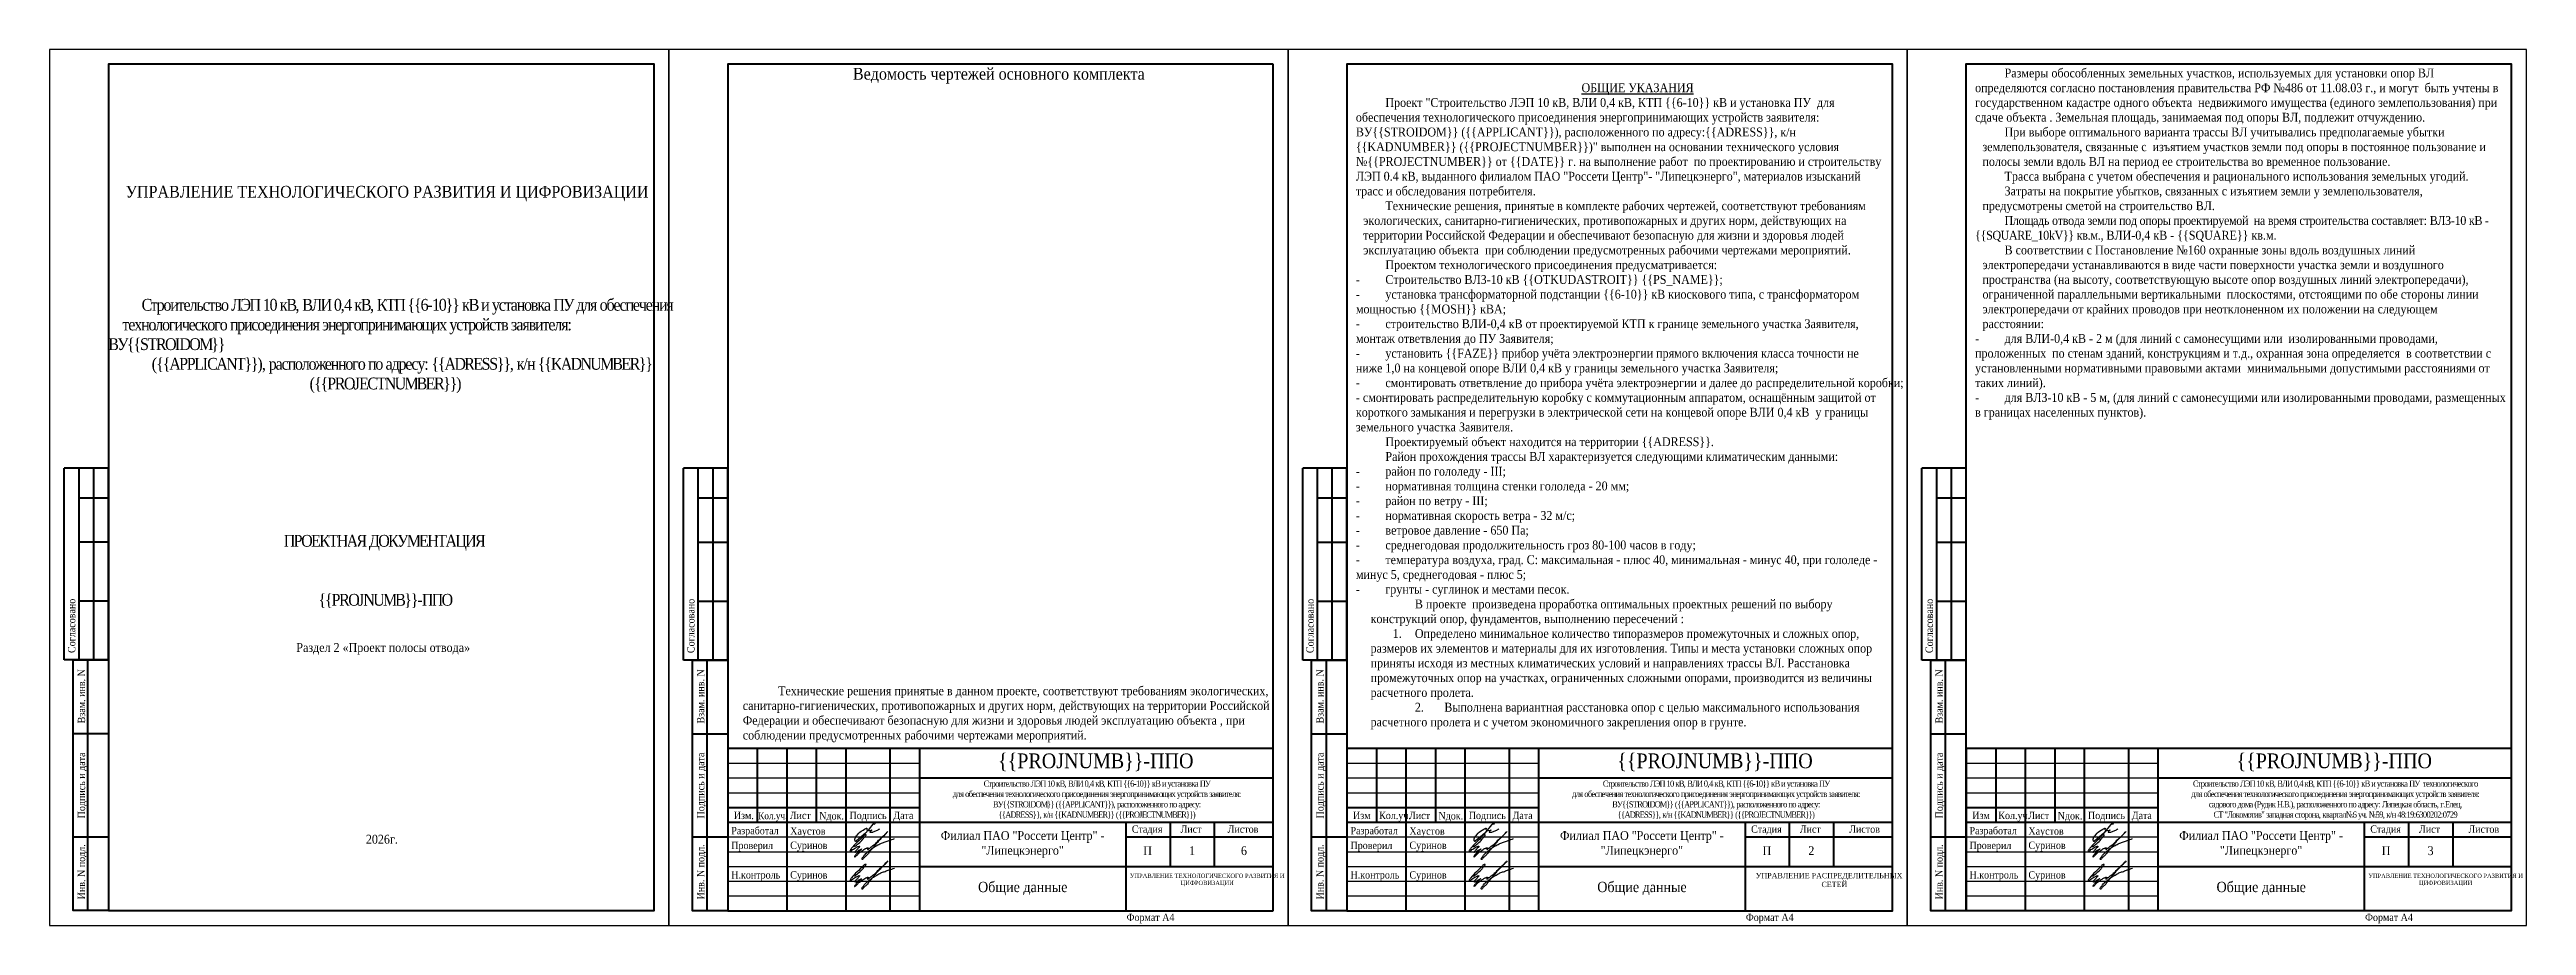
# Model space of a CAD drawing. Header units: millimetres. Extents: x 2157 to 10678, y 3616 to 3913.
# Drawn here: x 4047 to 4887, y 3616 to 3913 of the extents above; entities that cross this region are included whole.
import ezdxf

# ---------------------------------------------------------------- set-up
doc = ezdxf.new("R2010")
doc.units = ezdxf.units.MM
doc.layers.add('П', color=7, linetype='Continuous')
doc.layers.add('Чертеж', color=7, linetype='Continuous')
doc.styles.add('Simplex8', font='Times New Roman.ttf', dxfattribs={"height": 3.5})
doc.styles.add('стиль1', font='Times New Roman.ttf', dxfattribs={"width": 0.9})
doc.styles.add('стиль2', font='Times New Roman.ttf', dxfattribs={"width": 0.9, "height": 2.5})

msp = doc.modelspace()

# ---------------------------------------------------------------- texts
note = msp.add_mtext_dynamic_manual_height_columns('\\pi7.5,l2.5;{\\H1.2x;          \\P\\pi74.02632;\\LОБЩИЕ УКАЗАНИЯ\\P\\pi0,l0;\\A1;\\l^IПроект "\\A0;Строительство ЛЭП 10 кВ, ВЛИ 0,4 кВ, КТП \\{\\{6-10\\}\\} кВ и установка ПУ  для обеспечения технологического присоединения энергопринимающих устройств заявителя: ВУ\\{\\{STROIDOM\\}\\} (\\{\\{APPLICANT\\}\\}), расположенного по адресу:\\{\\{ADRESS\\}\\}, к/н \\{\\{KADNUMBER\\}\\} (\\{\\{PROJECTNUMBER\\}\\})" вып\\A1;олнен на основании технического условия №\\{\\{PROJECTNUMBER\\}\\} от \\{\\{DATE\\}\\} г. на выполнение работ  по проектированию и строительству ЛЭП 0.4 кВ, выданного филиалом ПАО "Россети Центр"- "Липецкэнерго", материалов изысканий трасс и обследования потребителя.\\P\\pi7.5,l2.5;\\A0;Технические решения, принятые в комплекте рабочих чертежей, соответствуют требованиям экологических, санитарно-гигиенических, противопожарных и других норм, действующих на территории Российской Федерации и обеспечивают безопасную для жизни и здоровья людей эксплуатацию объекта  при соблюдении предусмотренных рабочими чертежами мероприятий.\\P\\A1;Проектом технологического присоединения предусматривается:\\P\\pi0,l0;\\A0;-^IСтроительство ВЛЗ-10 кВ \\{\\{OTKUDASTROIT\\}\\} \\{\\{PS_NAME\\}\\};\\P-^Iустановка трансформаторной подстанции \\{\\{6-10\\}\\} кВ киоскового типа, с трансформатором мощностью \\{\\{MOSH\\}\\} кВА;\\P-^Iстроительство ВЛИ-0,4 кВ от проектируемой КТП \\A1;к границе земельного участка Заявителя, монтаж ответвления до ПУ Заявителя;\\P\\A0;-^Iустановить \\{\\{FAZE\\}\\} прибор учёта электроэнергии прямого включения класса точности не ниже 1,0 на концевой опоре ВЛИ 0,4 кВ \\A1;у границы земельного участка Заявителя;\\P\\A0;-^Iсмонтировать ответвление до прибора учёта электроэнергии и далее до распределительной коробки\\A1;;\\A0;\\P- смонтировать распределительную коробку с коммутационным аппаратом, оснащённым защитой от короткого замыкания и перегрузки в электрической сети на концевой опоре ВЛИ 0,4 кВ  \\A1;у границы земельного участка Заявителя.          \\P\\pi5.35725,l4.64275;\\A0;Проектируемый объект находится на территории \\{\\{ADRESS\\}\\}.\\P\\pi0,l0;^IРайон прохождения трассы ВЛ характеризуется следующими климатическим данными:\\P-^Iрайон по гололеду - III;\\P-^Iнормативная толщина стенки гололеда - 20 мм;\\P-^Iрайон по ветру - III;\\P-^Iнормативная скорость ветра - 32 м/с;\\P-^Iветровое давление - 650 Па;\\P-^Iсреднегодовая продолжительность гроз 80-100 часов в году;\\P-^Iтемпература воздуха, град. С: максимальная - плюс 40, минимальная - минус 40, при гололеде - минус 5, среднегодовая - плюс 5;\\P-^Iгрунты - суглинок и местами песок.\\P\\pi15,l5;В проекте  произведена проработка оптимальных проектных решений по выбору \\P\\pi0;конструкций опор, фундаментов, выполнению пересечений :   \\P\\pi15;1.^IОпределено минимальное количество типоразмеров промежуточных и сложных опор, размеров их элементов и материалы для их изготовления. Типы и места установки сложных опор приняты исходя из местных климатических условий и направлениях трассы ВЛ. Расстановка промежуточных опор на участках, ограниченных сложными опорами, производится из величины }', width=180, gutter_width=30, heights=[225.769, 0], dxfattribs=dict(insert=(4490.139, 3906.862), char_height=2.5, attachment_point=1, style='стиль1'))
for column, words in zip(note.columns.linked_columns, ['\\pl5;{\\H1.2x;расчетного пролета. \\P\\pi15;2.^IВыполнена вариантная расстановка опор с целью максимального использования расчетного пролета и с учетом экономичного закрепления опор в грунте.\\P\\pi0,l0;^IРазмеры обособленных земельных участков, используемых для установки опор ВЛ определяются согласно постановления правительства РФ №486 от 11.08.03 г., и могут  быть учтены в государственном кадастре одного объекта  недвижимого имущества (единого землепользования) при сдаче объекта . Земельная площадь, занимаемая под опоры ВЛ, подлежит отчуждению.\\P\\pi7.5,l2.5;При выборе оптимального варианта трассы ВЛ учитывались предполагаемые убытки \\P\\pi0;землепользователя, связанные с  изъятием участков земли под опоры в постоянное пользование и \\Pполосы земли вдоль ВЛ на период ее строительства во временное пользование. \\P\\pi7.5;Трасса выбрана с учетом обеспечения и рационального использования земельных угодий.\\PЗатраты на покрытие убытков, связанных с изъятием земли у землепользователя, \\P\\pi0;предусмотрены сметой на строительство ВЛ.\\P\\pi10,l0,t2.5,10;\\A1;\\T0.95;Площадь отвода земли под опоры проектируемой  на время строительства составляет: ВЛЗ-10 кВ - \\{\\{SQUARE_10kV\\}\\} кв.м.,\\T1; ВЛИ-0,4 кВ - \\{\\{SQUARE\\}\\} кв.м. \\A0;\\P\\pi7.5,l2.5,tz;В соответствии с Постановление №160 охранные зоны вдоль воздушных линий \\P\\pi0;электропередачи устанавливаются в виде части поверхности участка земли и воздушного  \\Pпространства (на высоту, соответствующую высоте опор воздушных линий электропередачи), \\Pограниченной параллельными вертикальными  плоскостями, отстоящими по обе стороны линии \\Pэлектропередачи от крайних проводов при неотклоненном их положении на следующем \\Pрасстоянии:\\P\\pl0;-^Iдля ВЛИ-0,4 кВ - 2 м (для линий с самонесущими или  изолированными проводами, проложенных  по стенам зданий, конструкциям и т.д., охранная зона определяется  в соответствии с установленными нормативными правовыми актами  минимальными допустимыми расстояниями от таких линий).\\P-^Iдля ВЛЗ-10 кВ - 5 м, (для линий с самонесущими или изолированными проводами, размещенных в границах населенных пунктов).}']):
    column.text = words
at = {"layer": 'Чертеж', "lineweight": 25, "style": 'стиль1', "width": 0.9}
for s, height, p in [('Ведомость чертежей основного комплекта  ', 4, (4319.582, 3903.1)), ('Изм.', 2.5, (4279.171, 3652.386)), ('Кол.уч.', 2.3, (4287.442, 3652.35)), ('Лист', 2.5, (4298.151, 3652.386)), ('Nдок.', 2.5, (4308.14, 3652.243)), ('Подпись', 2.5, (4318.415, 3652.386)), ('Дата', 2.5, (4333.256, 3652.386)), ('Изм', 2.5, (4489.171, 3652.386)), ('Кол.уч.', 2.5, (4498.018, 3652.386)), ('Лист', 2.5, (4508.151, 3652.386)), ('Nдок.', 2.5, (4518.14, 3652.243)), ('Подпись', 2.5, (4528.415, 3652.386)), ('Дата', 2.5, (4543.256, 3652.386)), ('Изм', 2.5, (4699.171, 3652.386)), ('Кол.уч.', 2.5, (4708.018, 3652.386)), ('Лист', 2.5, (4718.151, 3652.386)), ('Nдок.', 2.5, (4728.14, 3652.243)), ('Подпись', 2.5, (4738.415, 3652.386)), ('Дата', 2.5, (4753.256, 3652.386)), ('Стадия', 2.5, (4414.165, 3647.732)), ('Лист', 2.5, (4430.675, 3647.732)), ('Листов', 2.5, (4446.661, 3647.732)), ('Стадия', 2.5, (4624.165, 3647.732)), ('Лист', 2.5, (4640.675, 3647.732)), ('Листов', 2.5, (4657.435, 3647.732)), ('Стадия', 2.5, (4834.165, 3647.732)), ('Лист', 2.5, (4850.675, 3647.732)), ('Листов', 2.5, (4867.435, 3647.732)), ('П', 3, (4418.043, 3640.174)), ('1', 3, (4433.587, 3640.174)), ('6', 3, (4451.165, 3640.174)), ('П', 3, (4628.043, 3640.174)), ('2', 3, (4643.587, 3640.174)), ('П', 3, (4838.043, 3640.174)), ('3', 3, (4853.587, 3640.174)), ('Формат А4', 2.5, (4412.378, 3617.841)), ('Формат А4', 2.5, (4622.378, 3617.841)), ('Формат А4', 2.5, (4832.378, 3617.841))]:
    msp.add_text(s, height=height, dxfattribs=at).set_placement(p)
at = {"layer": 'Чертеж', "color": 1, "lineweight": 20, "insert": (4067.008, 3908.275), "char_height": 5, "width": 185.01678, "attachment_point": 1, "style": 'стиль1'}
msp.add_mtext('\\pi92.50839,t187.50839;{\\C256;\\P\\P\\H0.36x;\\P\\P\\P\\P\\P\\H0.94444x;\\P\\H2.353x;\\P\\pi5.92408,tz;\\H0.99998x;УПРАВЛЕНИЕ ТЕХНОЛОГИЧЕСКОГО РАЗВИТИЯ И ЦИФРОВИЗАЦИИ\\H0.75004x;\\P\\pi92.50839;\\P\\P\\P\\pt187.50839;\\H1.6667x;\\P\\P\\pi11.327,tz;\\H0.79994x;\\T0.8;Строительство ЛЭП 10 кВ, ВЛИ 0,4 кВ, КТП \\{\\{6-10\\}\\} кВ и установка ПУ для обеспечения \\P\\pi4.79769;технологического присоединения энергопринимающих устройств заявителя: ВУ\\{\\{STROIDOM\\}\\} \\P\\pi14.7534;(\\{\\{APPLICANT\\}\\}), расположенного по адресу: \\{\\{ADRESS\\}\\}, к/н \\{\\{KADNUMBER\\}\\} \\P\\pi68.30789;(\\{\\{PROJECTNUMBER\\}\\})\\P\\pi92.50839;\\P\\P\\pt187.50839;\\P\\P\\P\\P\\P\\pi59.542,t154.542;ПРОЕКТНАЯ ДОКУМЕНТАЦИЯ\\P\\pi92.50839,t187.50839;\\P\\P\\pi71.30521,t166.30521;\\{\\{PROJNUMB\\}\\}-ППО\\P\\pi92.50839,t187.50839;\\H1.5x;\\T1;\\P\\pi63.80511,t158.80511;\\H0.5x;Раздел 2 «Проект полосы отвода»\\P\\pi92.50839,t187.50839;\\P\\P\\pi97.39389,t93.53939;\\P\\pi92.50839,t187.50839;\\P\\P\\P\\P\\P\\P\\P\\P\\P\\pi87.38969,t182.38969;2026г.}', dxfattribs=at)
at = {"layer": 'Чертеж', "insert": (4282.212, 3697.373), "char_height": 3, "width": 185, "attachment_point": 1, "style": 'стиль2'}
msp.add_mtext('^IТехнические решения принятые в данном проекте, соответствуют требованиям экологических, санитарно-гигиенических, противопожарных и других норм, действующих на территории Российской Федерации и обеспечивают безопасную для жизни и здоровья людей эксплуатацию объекта , при соблюдении предусмотренных рабочими чертежами мероприятий.\\P\\P\\pi48;      ', dxfattribs=at)
at = {"layer": 'Чертеж', "lineweight": 25, "attachment_point": 5}
for s, insert, char_height, width, style in [('\\{\\{PROJNUMB\\}\\}-ППО', (4401.922, 3671.626), 5, 119.88502, 'стиль2'), ('\\{\\{PROJNUMB\\}\\}-ППО', (4611.922, 3671.626), 5, 119.88502, 'стиль2'), ('\\{\\{PROJNUMB\\}\\}-ППО', (4821.922, 3671.626), 5, 119.88502, 'стиль2'), ('{\\T0.85;Строительство ЛЭП 10 кВ, ВЛИ 0,4 кВ, КТП \\{\\{6-10\\}\\} кВ и установка ПУ  \\Pдля обеспечения технологического присоединения энергопринимающих устройств заявителя: \\H1.16604x; \\H0.8576x;\\PВУ\\{\\{STROIDOM\\}\\} (\\{\\{APPLICANT\\}\\}), расположенного по адресу:\\H1.11069x; \\H0.90034x;\\P\\{\\{ADRESS\\}\\}, к/н \\{\\{KADNUMBER\\}\\} (\\{\\{PROJECTNUMBER\\}\\})\\H1.12914x; }', (4402.286, 3658.813), 2.1, 119.6632, 'стиль1'), ('{\\T0.85;Строительство ЛЭП 10 кВ, ВЛИ 0,4 кВ, КТП \\{\\{6-10\\}\\} кВ и установка ПУ  \\Pдля обеспечения технологического присоединения энергопринимающих устройств заявителя: \\H1.16604x; \\H0.8576x;\\PВУ\\{\\{STROIDOM\\}\\} (\\{\\{APPLICANT\\}\\}), расположенного по адресу:\\H1.11069x; \\H0.90034x;\\P\\{\\{ADRESS\\}\\}, к/н \\{\\{KADNUMBER\\}\\} (\\{\\{PROJECTNUMBER\\}\\})\\H1.12914x; }', (4612.286, 3658.813), 2.1, 119.6632, 'стиль1'), ('{\\T0.8;Строительство ЛЭП 10 кВ, ВЛИ 0,4 кВ, КТП \\{\\{6-10\\}\\} кВ и установка ПУ  технологического\\Pдля обеспечения технологического присоединения энергопринимающих устройств заявителя: \\H1.16604x; \\H0.8576x;\\Pсадового дома (Рудик Н.В.), расположенного по адресу: Липецкая область, г.Елец, \\H1.11069x; \\H0.90034x;\\PСТ "Локомотив" западная сторона, квартал№6 уч. №59, к/н 48:19:6300202:0729\\H1.12914x; }', (4822.286, 3658.813), 2.1, 119.6632, 'стиль1'), ('Филиал ПАО "Россети Центр" - "Липецкэнерго"', (4377.118, 3643.813), 3, 70, 'стиль2'), ('Филиал ПАО "Россети Центр" - "Липецкэнерго"', (4587.118, 3643.813), 3, 70, 'стиль2'), ('Филиал ПАО "Россети Центр" - "Липецкэнерго"', (4797.118, 3643.813), 3, 70, 'стиль2'), ('Общие данные', (4377.162, 3628.813), 3.5, 70.08803, 'стиль1'), ('{\\H0.8x;УПРАВЛЕНИЕ ТЕХНОЛОГИЧЕСКОГО РАЗВИТИЯ И ЦИФРОВИЗАЦИИ}', (4439.713, 3631.705), 1.8, 54.19561, 'стиль2'), ('Общие данные', (4587.162, 3628.813), 3.5, 70.08803, 'стиль1'), ('\\pi1.8;УПРАВЛЕНИЕ РАСПРЕДЕЛИТЕЛЬНЫХ\\P\\pi5.4;СЕТЕЙ', (4649.713, 3631.705), 1.8, 54.19561, 'стиль2'), ('Общие данные', (4797.162, 3628.813), 3.5, 70.08803, 'стиль1'), ('{\\H0.8x;УПРАВЛЕНИЕ ТЕХНОЛОГИЧЕСКОГО РАЗВИТИЯ И ЦИФРОВИЗАЦИИ}', (4859.713, 3631.705), 1.8, 54.19561, 'стиль2')]:
    msp.add_mtext(s, dxfattribs=dict(at, insert=insert, char_height=char_height, width=width, style=style))

# ---------------------------------------------------------------- blocks, each defined once
blk = doc.blocks.new('Штамп б')
at = {"lineweight": 70}
for points in [[(20, 0), (8, 0), (8, 85), (20, 85)], [(13, 0), (13, 85)], [(8, 60), (20, 60)], [(8, 25), (20, 25)]]:
    blk.add_lwpolyline(points, dxfattribs=at)
at = {"lineweight": 25, "style": 'Simplex8', "width": 0.9}
for s, p in [('Взам. инв. N', (12.06, 63.49)), ('Подпись и дата', (12.06, 31.28)), ('Инв. N подл.', (12.06, 3.82))]:
    blk.add_text(s, height=2.5, rotation=90, dxfattribs=at).set_placement(p)
blk = doc.blocks.new('A$C5B0935FB')
at = {"lineweight": 70}
for p, q in [((20, 65), (5, 65)), ((5, 0), (5, 65)), ((10, 55), (10, 65)), ((15, 0), (15, 65)), ((20, 0), (20, 65)), ((10, 40), (10, 55)), ((10, 55), (20, 55)), ((10, 20), (10, 40)), ((10, 40), (20, 40)), ((10, 0), (10, 20)), ((10, 20), (20, 20)), ((10, 0), (5, 0)), ((15, 0), (10, 0)), ((20, 0), (15, 0)), ((15, 0), (15, 0))]:
    blk.add_line(p, q, dxfattribs=at)
at = {"lineweight": 25, "style": 'стиль1', "width": 0.9}
blk.add_text('Согласовано', height=2.5, rotation=90, dxfattribs=at).set_placement((8.72, 2.35))
blk = doc.blocks.new('A$C7F1F469D')
at = {"color": 5, "lineweight": 25}
blk.add_spline([(-0.1, 1.78), (1.34, 2.93), (2.75, 4.33), (3.55, 5.31), (3.81, 5.64), (3.86, 5.8), (3.66, 5.81), (3.25, 5.7), (2.89, 5.36), (-1.09, 1.26), (-1.29, 0.98), (-1.47, 0.67), (-1.59, 0.28), (-1.54, 0.16), (-0.98, 0.55), (-0.42, 1.01), (0.34, 1.44), (1.08, 1.86), (1.69, 1.97), (1.62, 1.83), (1.26, 1.37), (0.56, 0.61), (0.16, 0.22), (0, 0), (0.24, -0.04), (0.82, 0.16), (1.44, 0.58), (2.18, 0.95), (2.33, 1.04), (1.93, 0.58), (1.28, 0.02), (0.64, -0.58), (0.1, -1.31), (-0.06, -1.68), (0.13, -1.59), (0.39, -1.41), (1.23, -0.56), (1.62, -0.16), (2.27, 0.27), (2.82, 0.65), (3.41, 1.04), (3.83, 1.25), (4.1, 1.35), (4.33, 1.44), (4.56, 1.45), (4.6, 1.35), (4.48, 1.19), (4.35, 0.92), (4.39, 0.82), (4.59, 0.91), (5.09, 1.34), (6.19, 2.18), (7.41, 3.21), (8.36, 4.22), (9.62, 5.31), (10.99, 6.68), (11.27, 6.98), (9.83, 5.51), (8.6, 4.26), (7.7, 3.28), (7.2, 2.7), (6.74, 2.12), (6.16, 1.41), (5.49, 0.62), (4.74, -0.34), (3.92, -1.29), (3.19, -1.94), (2.91, -2.31), (2.67, -2.58), (2.52, -2.55), (2.49, -2.26), (2.69, -1.9), (3.27, -1.11), (3.8, -0.52), (4.48, 0.07), (5.33, 0.79), (5.97, 1.29), (6.7, 1.77), (7.56, 2.21), (8.83, 2.91), (10.02, 3.35), (11.36, 3.83), (12.55, 4.24), (13.47, 4.57)], degree=3, dxfattribs=at)
blk = doc.blocks.new('Штамп фамилии')
at = {"layer": 'Чертеж', "color": 5, "lineweight": -2}
blk.add_lwpolyline([(47.56, 0.85), (47.63, 0.98), (47.71, 1.12), (47.75, 1.2), (47.79, 1.26), (47.82, 1.32), (47.85, 1.37), (47.85, 1.41), (47.85, 1.5), (47.83, 1.56), (47.8, 1.58), (47.75, 1.59), (47.69, 1.59), (47.65, 1.58), (47.6, 1.56), (47.53, 1.53), (47.47, 1.48), (47.41, 1.42), (47.34, 1.32), (45.35, -1.11), (44.5, -2.12), (43.04, -3.43), (41.29, -4.9), (41.18, -4.96), (41.1, -4.94), (41.06, -4.9), (41.02, -4.83), (40.95, -4.71), (40.89, -4.56), (40.88, -4.4), (40.88, -4.26), (40.91, -4.09), (40.95, -3.94), (40.99, -3.84), (41.05, -3.64), (41.14, -3.44), (41.38, -3.09), (41.64, -2.76), (42.23, -2.17), (42.59, -1.81), (43.05, -1.48), (43.63, -1.13), (44.19, -0.77), (44.85, -0.41), (44.92, -0.44), (44.94, -0.46), (44.95, -0.51), (44.89, -0.87), (44.97, -1.02), (45.03, -1.1), (45.09, -1.13), (45.19, -1.2), (45.35, -1.22), (45.55, -1.22), (46.39, -1.16), (46.48, -1.08), (46.54, -1.05), (46.56, -1.07), (46.57, -1.09), (46.56, -1.13), (46.54, -1.15), (46.53, -1.18), (46.48, -1.21), (46.37, -1.3), (46.01, -1.59), (45.97, -1.66), (45.96, -1.7), (45.96, -1.78), (45.99, -1.81), (46.12, -1.82), (46.26, -1.81), (46.68, -1.81), (46.77, -1.8), (46.92, -1.76), (47.12, -1.67), (48.59, -1.09), (48.75, -0.97), (48.9, -0.86), (49.05, -0.79), (49.15, -0.75), (49.3, -0.69)], dxfattribs=at)
at = {"layer": 'Чертеж', "color": 67, "lineweight": -2, "true_color": 0x727430}
for p in [(40.81, -8.53), (40.81, -18.55)]:
    blk.add_blockref('A$C7F1F469D', p, dxfattribs=at)
at = {"color": 7, "char_height": 2.5, "attachment_point": 4, "style": 'стиль1'}
for s, insert, width in [(' Разработал', (-1.9, -1.68), 17), (' Проверил', (-1.9, -6.68), 17), ('Хаустов', (18.94, -1.81), 20), (' Суринов', (18.1, -6.65), 20), (' Н.контроль', (-1.9, -16.68), 17), (' Суринов', (18.1, -16.68), 20)]:
    blk.add_mtext(s, dxfattribs=dict(at, insert=insert, width=width))
blk = doc.blocks.new('A$C31D65421')
blk.add_blockref('Штамп фамилии', (2.24, 18.43))

# ---------------------------------------------------------------- linework, layer by layer
at = {"layer": 'П', "linetype": 'Continuous', "lineweight": 0}
for points in [[(4047.118, 3913.313), (4257.118, 3913.313), (4257.118, 3616.313), (4047.118, 3616.313)], [(4257.118, 3913.313), (4467.118, 3913.313), (4467.118, 3616.313), (4257.118, 3616.313)], [(4467.118, 3913.313), (4677.118, 3913.313), (4677.118, 3616.313), (4467.118, 3616.313)]]:
    msp.add_lwpolyline(points, close=True, dxfattribs=at)
at = {"layer": 'П', "lineweight": 30}
for points in [[(4047.118, 3616.313), (4257.118, 3616.313), (4257.118, 3913.313), (4047.118, 3913.313)], [(4257.118, 3616.313), (4467.118, 3616.313), (4467.118, 3913.313), (4257.118, 3913.313)], [(4467.118, 3616.313), (4677.118, 3616.313), (4677.118, 3913.313), (4467.118, 3913.313)], [(4677.118, 3616.313), (4887.118, 3616.313), (4887.118, 3913.313), (4677.118, 3913.313)]]:
    msp.add_lwpolyline(points, close=True, dxfattribs=at)
at = {"layer": 'Чертеж', "lineweight": 70}
for p, q in [((4462.118, 3621.313), (4462.118, 3908.313)), ((4462.118, 3676.313), (4277.118, 3676.313)), ((4277.118, 3676.313), (4277.118, 3621.313)), ((4672.118, 3676.313), (4487.118, 3676.313)), ((4487.118, 3676.313), (4487.118, 3621.313)), ((4882.118, 3676.313), (4697.118, 3676.313)), ((4697.118, 3676.313), (4697.118, 3621.313))]:
    msp.add_line(p, q, dxfattribs=at)
msp.add_lwpolyline([(4067.135, 3621.348), (4252.135, 3621.348), (4252.135, 3908.348), (4067.135, 3908.348)], close=True, dxfattribs=at)
at = {"layer": 'Чертеж', "lineweight": 50}
msp.add_lwpolyline([(4462.118, 3908.313), (4277.118, 3908.313), (4277.118, 3621.313)], dxfattribs=at)
at = {"layer": 'Чертеж', "linetype": 'Continuous', "lineweight": 70}
for points in [[(4487.118, 3621.313), (4672.118, 3621.313), (4672.118, 3908.313), (4487.118, 3908.313)], [(4697.041, 3621.355), (4882.041, 3621.355), (4882.041, 3908.355), (4697.041, 3908.355)]]:
    msp.add_lwpolyline(points, close=True, dxfattribs=at)
at = {"layer": 'Чертеж', "lineweight": 30}
for points in [[(4277.118, 3671.313), (4342.118, 3671.313)], [(4487.118, 3671.313), (4552.118, 3671.313)], [(4697.118, 3671.313), (4762.118, 3671.313)], [(4277.118, 3666.313), (4342.118, 3666.313)], [(4487.118, 3666.313), (4552.118, 3666.313)], [(4697.118, 3666.313), (4762.118, 3666.313)], [(4277.118, 3661.313), (4342.118, 3661.313)], [(4487.118, 3661.313), (4552.118, 3661.313)], [(4697.118, 3661.313), (4762.118, 3661.313)], [(4277.118, 3646.313), (4342.118, 3646.313)], [(4487.118, 3646.313), (4552.118, 3646.313)], [(4697.118, 3646.313), (4762.118, 3646.313)], [(4277.118, 3641.313), (4342.118, 3641.313)], [(4487.118, 3641.313), (4552.118, 3641.313)], [(4697.118, 3641.313), (4762.118, 3641.313)], [(4277.118, 3636.313), (4342.118, 3636.313)], [(4277.118, 3631.313), (4342.118, 3631.313)], [(4487.118, 3636.313), (4552.118, 3636.313)], [(4487.118, 3631.313), (4552.118, 3631.313)], [(4697.118, 3636.313), (4762.118, 3636.313)], [(4697.118, 3631.313), (4762.118, 3631.313)], [(4277.118, 3626.313), (4342.118, 3626.313)], [(4487.118, 3626.313), (4552.118, 3626.313)], [(4697.118, 3626.313), (4762.118, 3626.313)]]:
    msp.add_lwpolyline(points, dxfattribs=at)
at = {"layer": 'Чертеж', "lineweight": 70}
for points in [[(4287.118, 3676.313), (4287.118, 3651.313)], [(4297.118, 3676.313), (4297.118, 3621.313)], [(4307.118, 3676.313), (4307.118, 3651.313)], [(4317.118, 3676.313), (4317.118, 3621.313)], [(4332.118, 3676.313), (4332.118, 3621.313)], [(4342.118, 3676.313), (4342.118, 3621.313)], [(4497.118, 3676.313), (4497.118, 3651.313)], [(4507.118, 3676.313), (4507.118, 3621.313)], [(4517.118, 3676.313), (4517.118, 3651.313)], [(4527.118, 3676.313), (4527.118, 3621.313)], [(4542.118, 3676.313), (4542.118, 3621.313)], [(4552.118, 3676.313), (4552.118, 3621.313)], [(4707.118, 3676.313), (4707.118, 3651.313)], [(4717.118, 3676.313), (4717.118, 3621.313)], [(4727.118, 3676.313), (4727.118, 3651.313)], [(4737.118, 3676.313), (4737.118, 3621.313)], [(4752.118, 3676.313), (4752.118, 3621.313)], [(4762.118, 3676.313), (4762.118, 3621.313)], [(4342.118, 3666.313), (4462.118, 3666.313)], [(4552.118, 3666.313), (4672.118, 3666.313)], [(4762.118, 3666.313), (4882.118, 3666.313)], [(4277.118, 3656.313), (4342.118, 3656.313)], [(4487.118, 3656.313), (4552.118, 3656.313)], [(4697.118, 3656.313), (4762.118, 3656.313)], [(4277.118, 3651.313), (4462.118, 3651.313)], [(4412.118, 3651.313), (4412.118, 3621.313)], [(4412.118, 3646.313), (4462.118, 3646.313)], [(4427.118, 3651.313), (4427.118, 3636.313)], [(4442.118, 3651.313), (4442.118, 3636.313)], [(4487.118, 3651.313), (4672.118, 3651.313)], [(4622.118, 3651.313), (4622.118, 3621.313)], [(4622.118, 3646.313), (4672.118, 3646.313)], [(4637.118, 3651.313), (4637.118, 3636.313)], [(4652.118, 3651.313), (4652.118, 3636.313)], [(4697.118, 3651.313), (4882.118, 3651.313)], [(4832.118, 3651.313), (4832.118, 3621.313)], [(4832.118, 3646.313), (4882.118, 3646.313)], [(4847.118, 3651.313), (4847.118, 3636.313)], [(4862.118, 3651.313), (4862.118, 3636.313)], [(4342.118, 3636.313), (4462.118, 3636.313)], [(4552.118, 3636.313), (4672.118, 3636.313)], [(4762.118, 3636.313), (4882.118, 3636.313)], [(4277.118, 3621.313), (4462.118, 3621.313)]]:
    msp.add_lwpolyline(points, dxfattribs=at)

# ---------------------------------------------------------------- block references
at = {"layer": 'Чертеж'}
for p in [(4047.135, 3706.348), (4257.118, 3706.313), (4467.118, 3706.313), (4677.118, 3706.313)]:
    msp.add_blockref('A$C5B0935FB', p, dxfattribs=at)
at = {"layer": 'Чертеж', "lineweight": 25}
for p in [(4047.135, 3621.348), (4257.118, 3621.313), (4467.118, 3621.313), (4677.118, 3621.313)]:
    msp.add_blockref('Штамп б', p, dxfattribs=at)
at = {"layer": 'Чертеж', "linetype": 'Continuous', "lineweight": 0}
for p in [(4277.118, 3631.313), (4487.118, 3631.313), (4697.041, 3631.313)]:
    msp.add_blockref('A$C31D65421', p, dxfattribs=at)

msp.set_redraw_order([(e.dxf.handle, doc.entitydb.next_handle()) for e in msp.query("TEXT MTEXT ATTDEF DIMENSION ARC_DIMENSION")])  # texts and dimensions are drawn at this point

doc.saveas('drawing.dxf')
